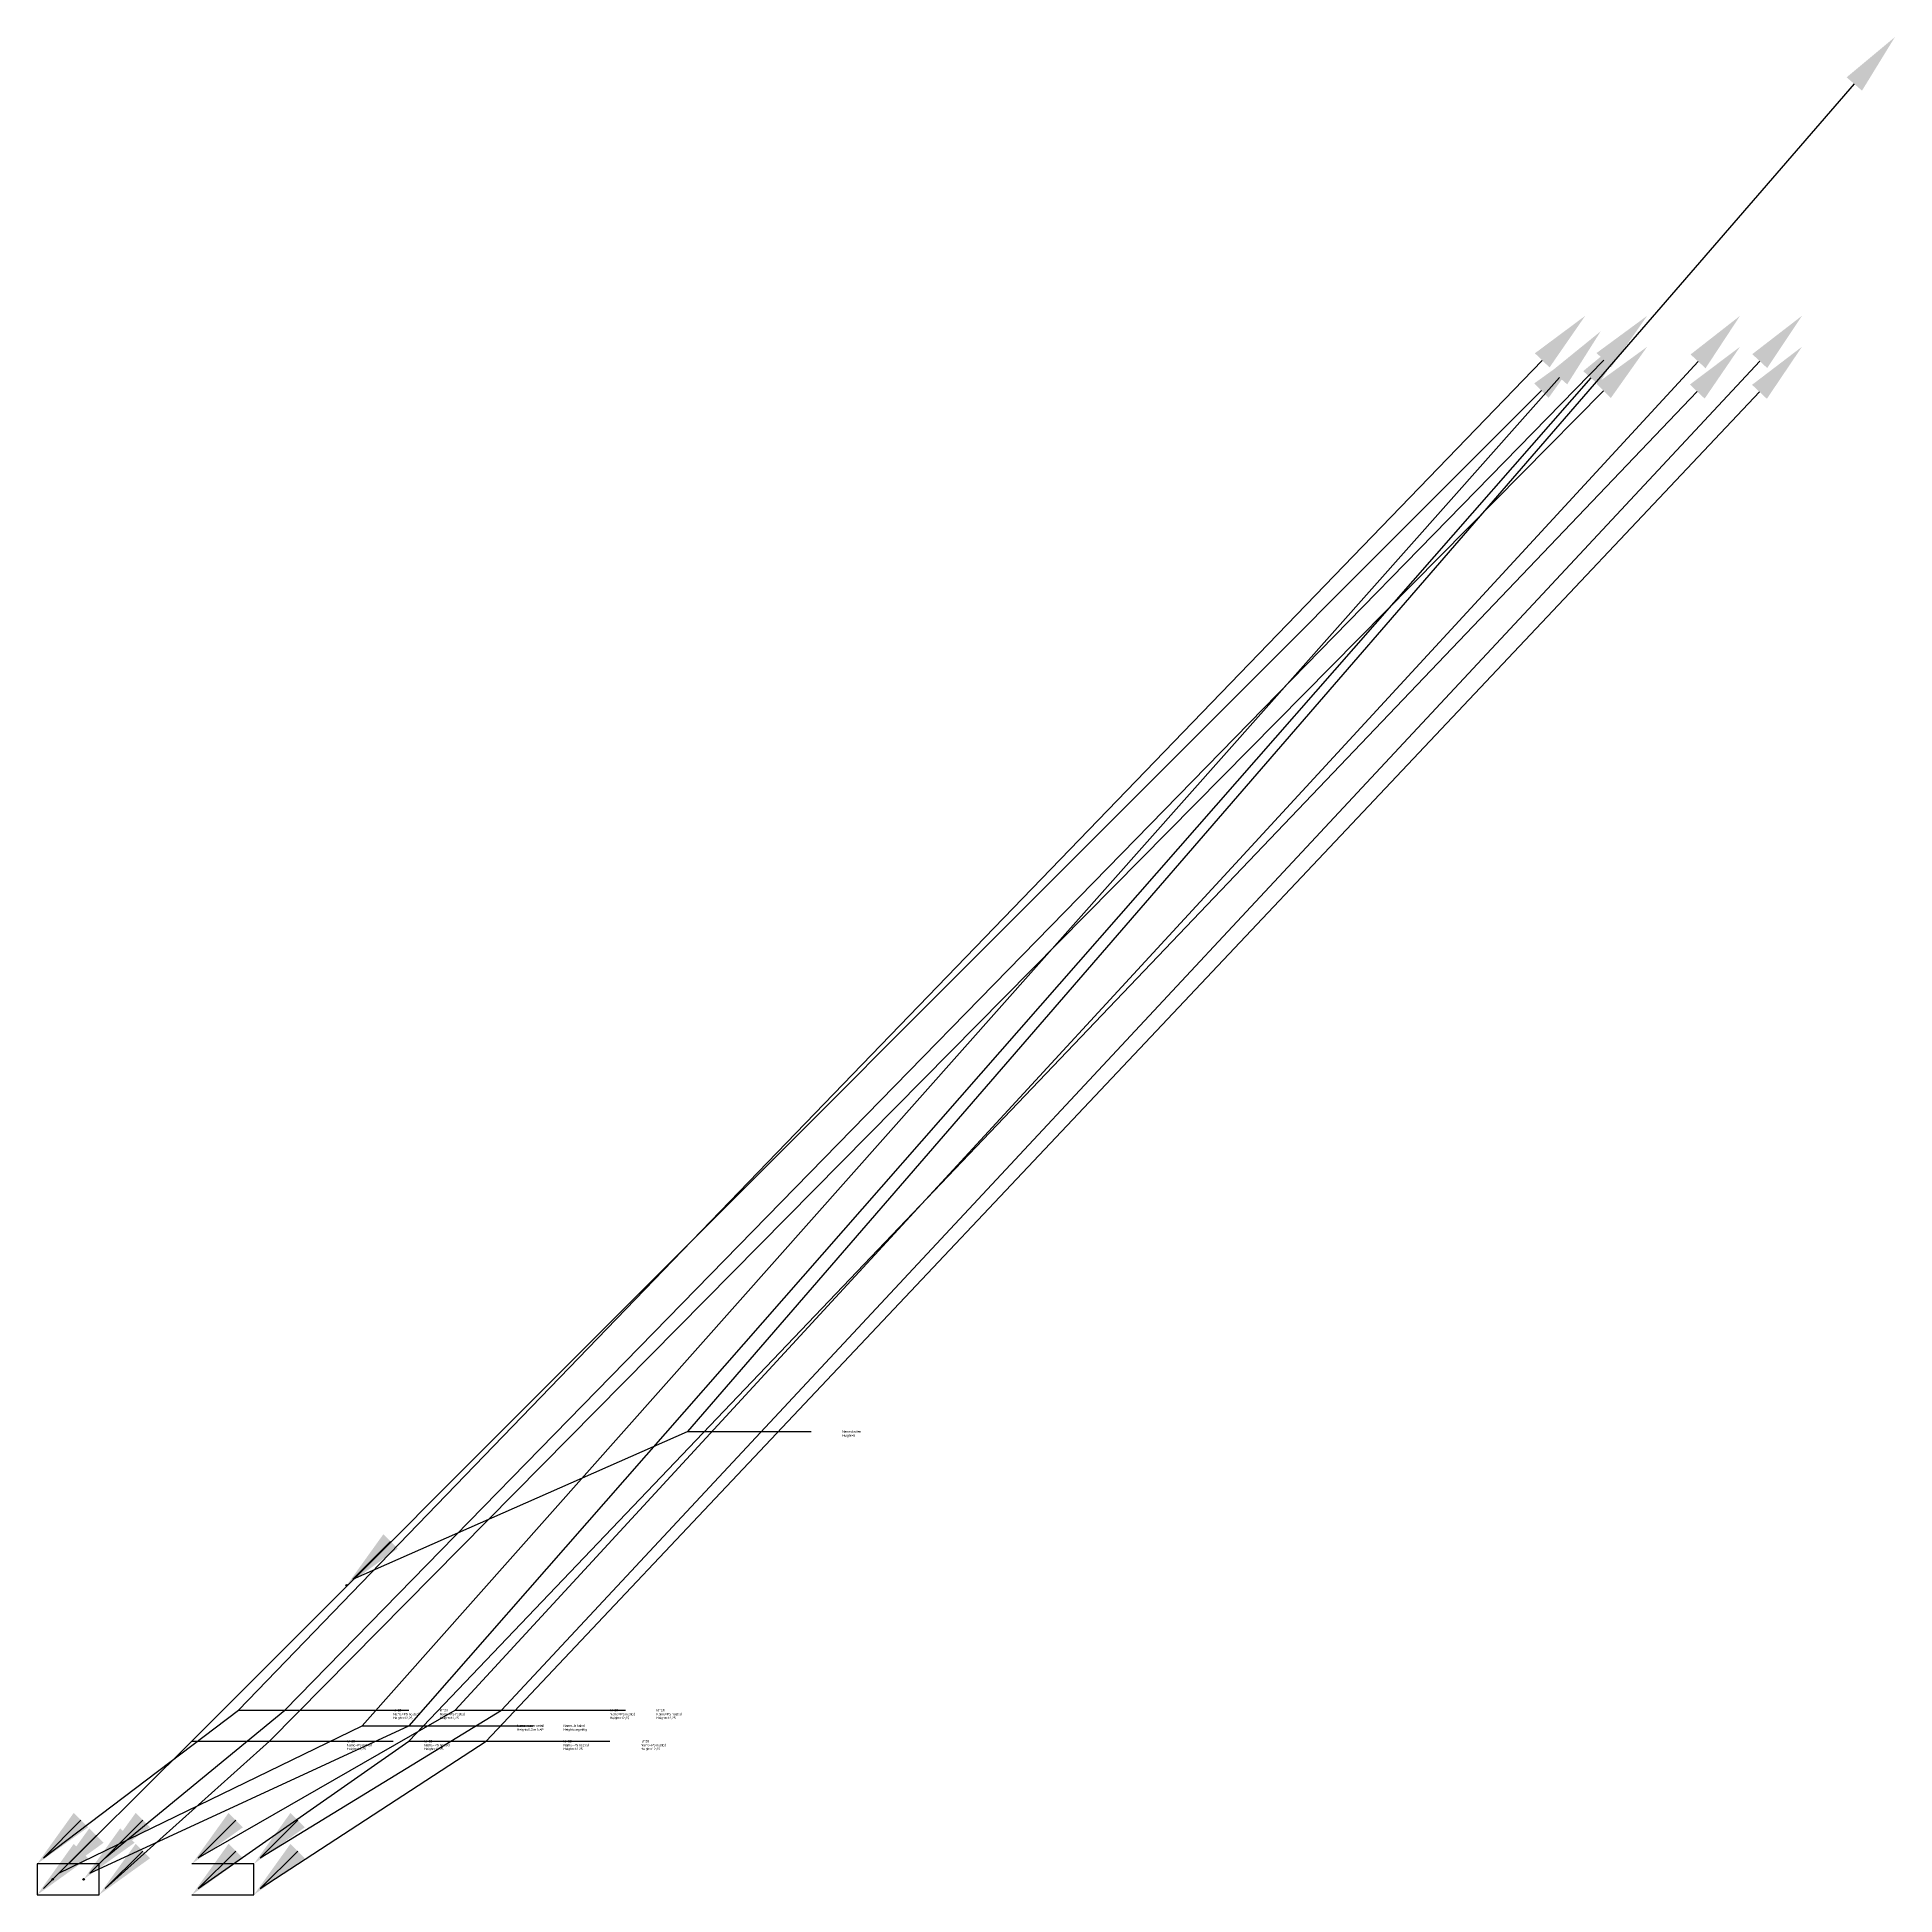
# Model space of a CAD drawing. Header units: metres. Extents: x 168000 to 168120, y 401000 to 401120.
import ezdxf
from ezdxf import colors
from ezdxf.entities.mleader import LeaderData, LeaderLine
from ezdxf.math import Vec2, Vec3

# ---------------------------------------------------------------- set-up
doc = ezdxf.new("R2010")
doc.units = ezdxf.units.M

# ---------------------------------------------------------------- blocks, each defined once
blk = doc.blocks.new('marxact_point')
blk.add_circle((0, 0), 0.05)

msp = doc.modelspace()

# ---------------------------------------------------------------- linework, layer by layer
msp.add_polyline3d([(168000, 401000, 10), (168004, 401000, 14), (168004, 401002, 18), (168000, 401002, 12)], close=True)
msp.add_polyline3d([(168010, 401000, 10), (168014, 401000, 14), (168014, 401002, 18), (168010, 401002, 12)])

# ---------------------------------------------------------------- block references
msp.add_blockref('marxact_point', (168020, 401020, 8))
at = {"layer": 'Laagspanning'}
msp.add_blockref('marxact_point', (168003, 401001, 7.5), dxfattribs=at)
at = {"layer": 'Water'}
msp.add_blockref('marxact_point', (168001, 401001, 3), dxfattribs=at)

# ---------------------------------------------------------------- leaders
at = {"layer": 'LABEL'}
ml = msp.add_multileader_mtext('Standard', dxfattribs=at)
ml.set_content('Name=buiten^JHeight=8')
ml.set_leader_properties(linetype='ByLayer')
ml.build(insert=Vec2(0, 0))
ctx = ml.context
ctx.base_point, ctx.char_height = Vec3(168050, 401029.92), 0.15
notes = []
notes.append((ctx, [(0, (1, 1, 0), (168042, 401029.92), (1, 0), 8, [(0, [(168020, 401020), (168020.4, 401020.4)], 0, []), (0, [(168120, 401120)], 0, [])])]))
ctx.mtext.insert = Vec3(168052, 401030)
ml = msp.add_multileader_mtext('Standard', dxfattribs=at)
ml.set_content('Id=28^JName=PS nested^JHeight=12,25^J')
ml.set_leader_properties(linetype='ByLayer')
ml.build(insert=Vec2(0, 0))
ctx = ml.context
ctx.base_point, ctx.char_height = Vec3(168021, 401011.92), 0.15
notes.append((ctx, [(0, (1, 1, 0), (168013, 401011.92), (1, 0), 8, [(0, [(168000, 401002), (168000.4, 401002.4)], 0, []), (0, [(168100, 401102)], 0, [])])]))
ctx.mtext.insert = Vec3(168023, 401012)
ml = msp.add_multileader_mtext('Standard', dxfattribs=at)
ml.set_content('Id=28^JName=PS nested^JHeight=12,25^J')
ml.set_leader_properties(linetype='ByLayer')
ml.build(insert=Vec2(0, 0))
ctx = ml.context
ctx.base_point, ctx.char_height = Vec3(168024, 401011.92), 0.15
notes.append((ctx, [(0, (1, 1, 0), (168016, 401011.92), (1, 0), 8, [(0, [(168004, 401002), (168004.4, 401002.4)], 0, []), (0, [(168104, 401102)], 0, [])])]))
ctx.mtext.insert = Vec3(168026, 401012)
ml = msp.add_multileader_mtext('Standard', dxfattribs=at)
ml.set_content('Id=28^JName=PS nested^JHeight=12,25^J')
ml.set_leader_properties(linetype='ByLayer')
ml.build(insert=Vec2(0, 0))
ctx = ml.context
ctx.base_point, ctx.char_height = Vec3(168035, 401011.92), 0.15
notes.append((ctx, [(0, (1, 1, 0), (168027, 401011.92), (1, 0), 8, [(0, [(168010, 401002), (168010.4, 401002.4)], 0, []), (0, [(168110, 401102)], 0, [])])]))
ctx.mtext.insert = Vec3(168037, 401012)
ml = msp.add_multileader_mtext('Standard', dxfattribs=at)
ml.set_content('Id=28^JName=PS nested^JHeight=12,25^J')
ml.set_leader_properties(linetype='ByLayer')
ml.build(insert=Vec2(0, 0))
ctx = ml.context
ctx.base_point, ctx.char_height = Vec3(168038, 401011.92), 0.15
notes.append((ctx, [(0, (1, 1, 0), (168030, 401011.92), (1, 0), 8, [(0, [(168014, 401002), (168014.4, 401002.4)], 0, []), (0, [(168114, 401102)], 0, [])])]))
ctx.mtext.insert = Vec3(168040, 401012)
ml = msp.add_multileader_mtext('Standard', dxfattribs=at)
ml.set_content('Id=28^JName=PS nested^JHeight=12,25^J')
ml.set_leader_properties(linetype='ByLayer')
ml.build(insert=Vec2(0, 0))
ctx = ml.context
ctx.base_point, ctx.char_height = Vec3(168018, 401009.92), 0.15
notes.append((ctx, [(0, (1, 1, 0), (168010, 401009.92), (1, 0), 8, [(0, [(168000, 401000), (168000.4, 401000.4)], 0, []), (0, [(168100, 401100)], 0, [])])]))
ctx.mtext.insert = Vec3(168020, 401010)
ml = msp.add_multileader_mtext('Standard', dxfattribs=at)
ml.set_content('Name=water detail^JHeight=9,3 m NAP')
ml.set_leader_properties(linetype='ByLayer')
ml.build(insert=Vec2(0, 0))
ctx = ml.context
ctx.base_point, ctx.char_height = Vec3(168029, 401010.92), 0.15
notes.append((ctx, [(0, (1, 1, 0), (168021, 401010.92), (1, 0), 8, [(0, [(168001, 401001), (168001.4, 401001.4)], 0, []), (0, [(168101, 401101)], 0, [])])]))
ctx.mtext.insert = Vec3(168031, 401011)
ml = msp.add_multileader_mtext('Standard', dxfattribs=at)
ml.set_content('Name=ls kabel^JHeight=ongeldig')
ml.set_leader_properties(linetype='ByLayer')
ml.build(insert=Vec2(0, 0))
ctx = ml.context
ctx.base_point, ctx.char_height = Vec3(168032, 401010.92), 0.15
notes.append((ctx, [(0, (1, 1, 0), (168024, 401010.92), (1, 0), 8, [(0, [(168003, 401001), (168003.4, 401001.4)], 0, []), (0, [(168103, 401101)], 0, [])])]))
ctx.mtext.insert = Vec3(168034, 401011)
ml = msp.add_multileader_mtext('Standard', dxfattribs=at)
ml.set_content('Id=28^JName=PS nested^JHeight=12,25^J')
ml.set_leader_properties(linetype='ByLayer')
ml.build(insert=Vec2(0, 0))
ctx = ml.context
ctx.base_point, ctx.char_height = Vec3(168023, 401009.92), 0.15
notes.append((ctx, [(0, (1, 1, 0), (168015, 401009.92), (1, 0), 8, [(0, [(168004, 401000), (168004.4, 401000.4)], 0, []), (0, [(168104, 401100)], 0, [])])]))
ctx.mtext.insert = Vec3(168025, 401010)
ml = msp.add_multileader_mtext('Standard', dxfattribs=at)
ml.set_content('Id=28^JName=PS nested^JHeight=12,25^J')
ml.set_leader_properties(linetype='ByLayer')
ml.build(insert=Vec2(0, 0))
ctx = ml.context
ctx.base_point, ctx.char_height = Vec3(168032, 401009.92), 0.15
notes.append((ctx, [(0, (1, 1, 0), (168024, 401009.92), (1, 0), 8, [(0, [(168010, 401000), (168010.4, 401000.4)], 0, []), (0, [(168110, 401100)], 0, [])])]))
ctx.mtext.insert = Vec3(168034, 401010)
ml = msp.add_multileader_mtext('Standard', dxfattribs=at)
ml.set_content('Id=28^JName=PS nested^JHeight=12,25^J')
ml.set_leader_properties(linetype='ByLayer')
ml.build(insert=Vec2(0, 0))
ctx = ml.context
ctx.base_point, ctx.char_height = Vec3(168037, 401009.92), 0.15
notes.append((ctx, [(0, (1, 1, 0), (168029, 401009.92), (1, 0), 8, [(0, [(168014, 401000), (168014.4, 401000.4)], 0, []), (0, [(168114, 401100)], 0, [])])]))
ctx.mtext.insert = Vec3(168039, 401010)
for ctx, leaders in notes:
    for number, flags, end, landing, length, lines in leaders:
        leader = LeaderData()
        leader.index, (leader.has_last_leader_line, leader.has_dogleg_vector, leader.attachment_direction) = number, flags
        leader.last_leader_point, leader.dogleg_vector, leader.dogleg_length = Vec3(end), Vec3(landing), length
        for number, points, colour, breaks in lines:
            line = LeaderLine()
            line.index, line.vertices, line.color, line.breaks = number, Vec3.list(points), colors.encode_raw_color(colour), breaks
            leader.lines.append(line)
        ctx.leaders.append(leader)

doc.saveas('drawing.dxf')
